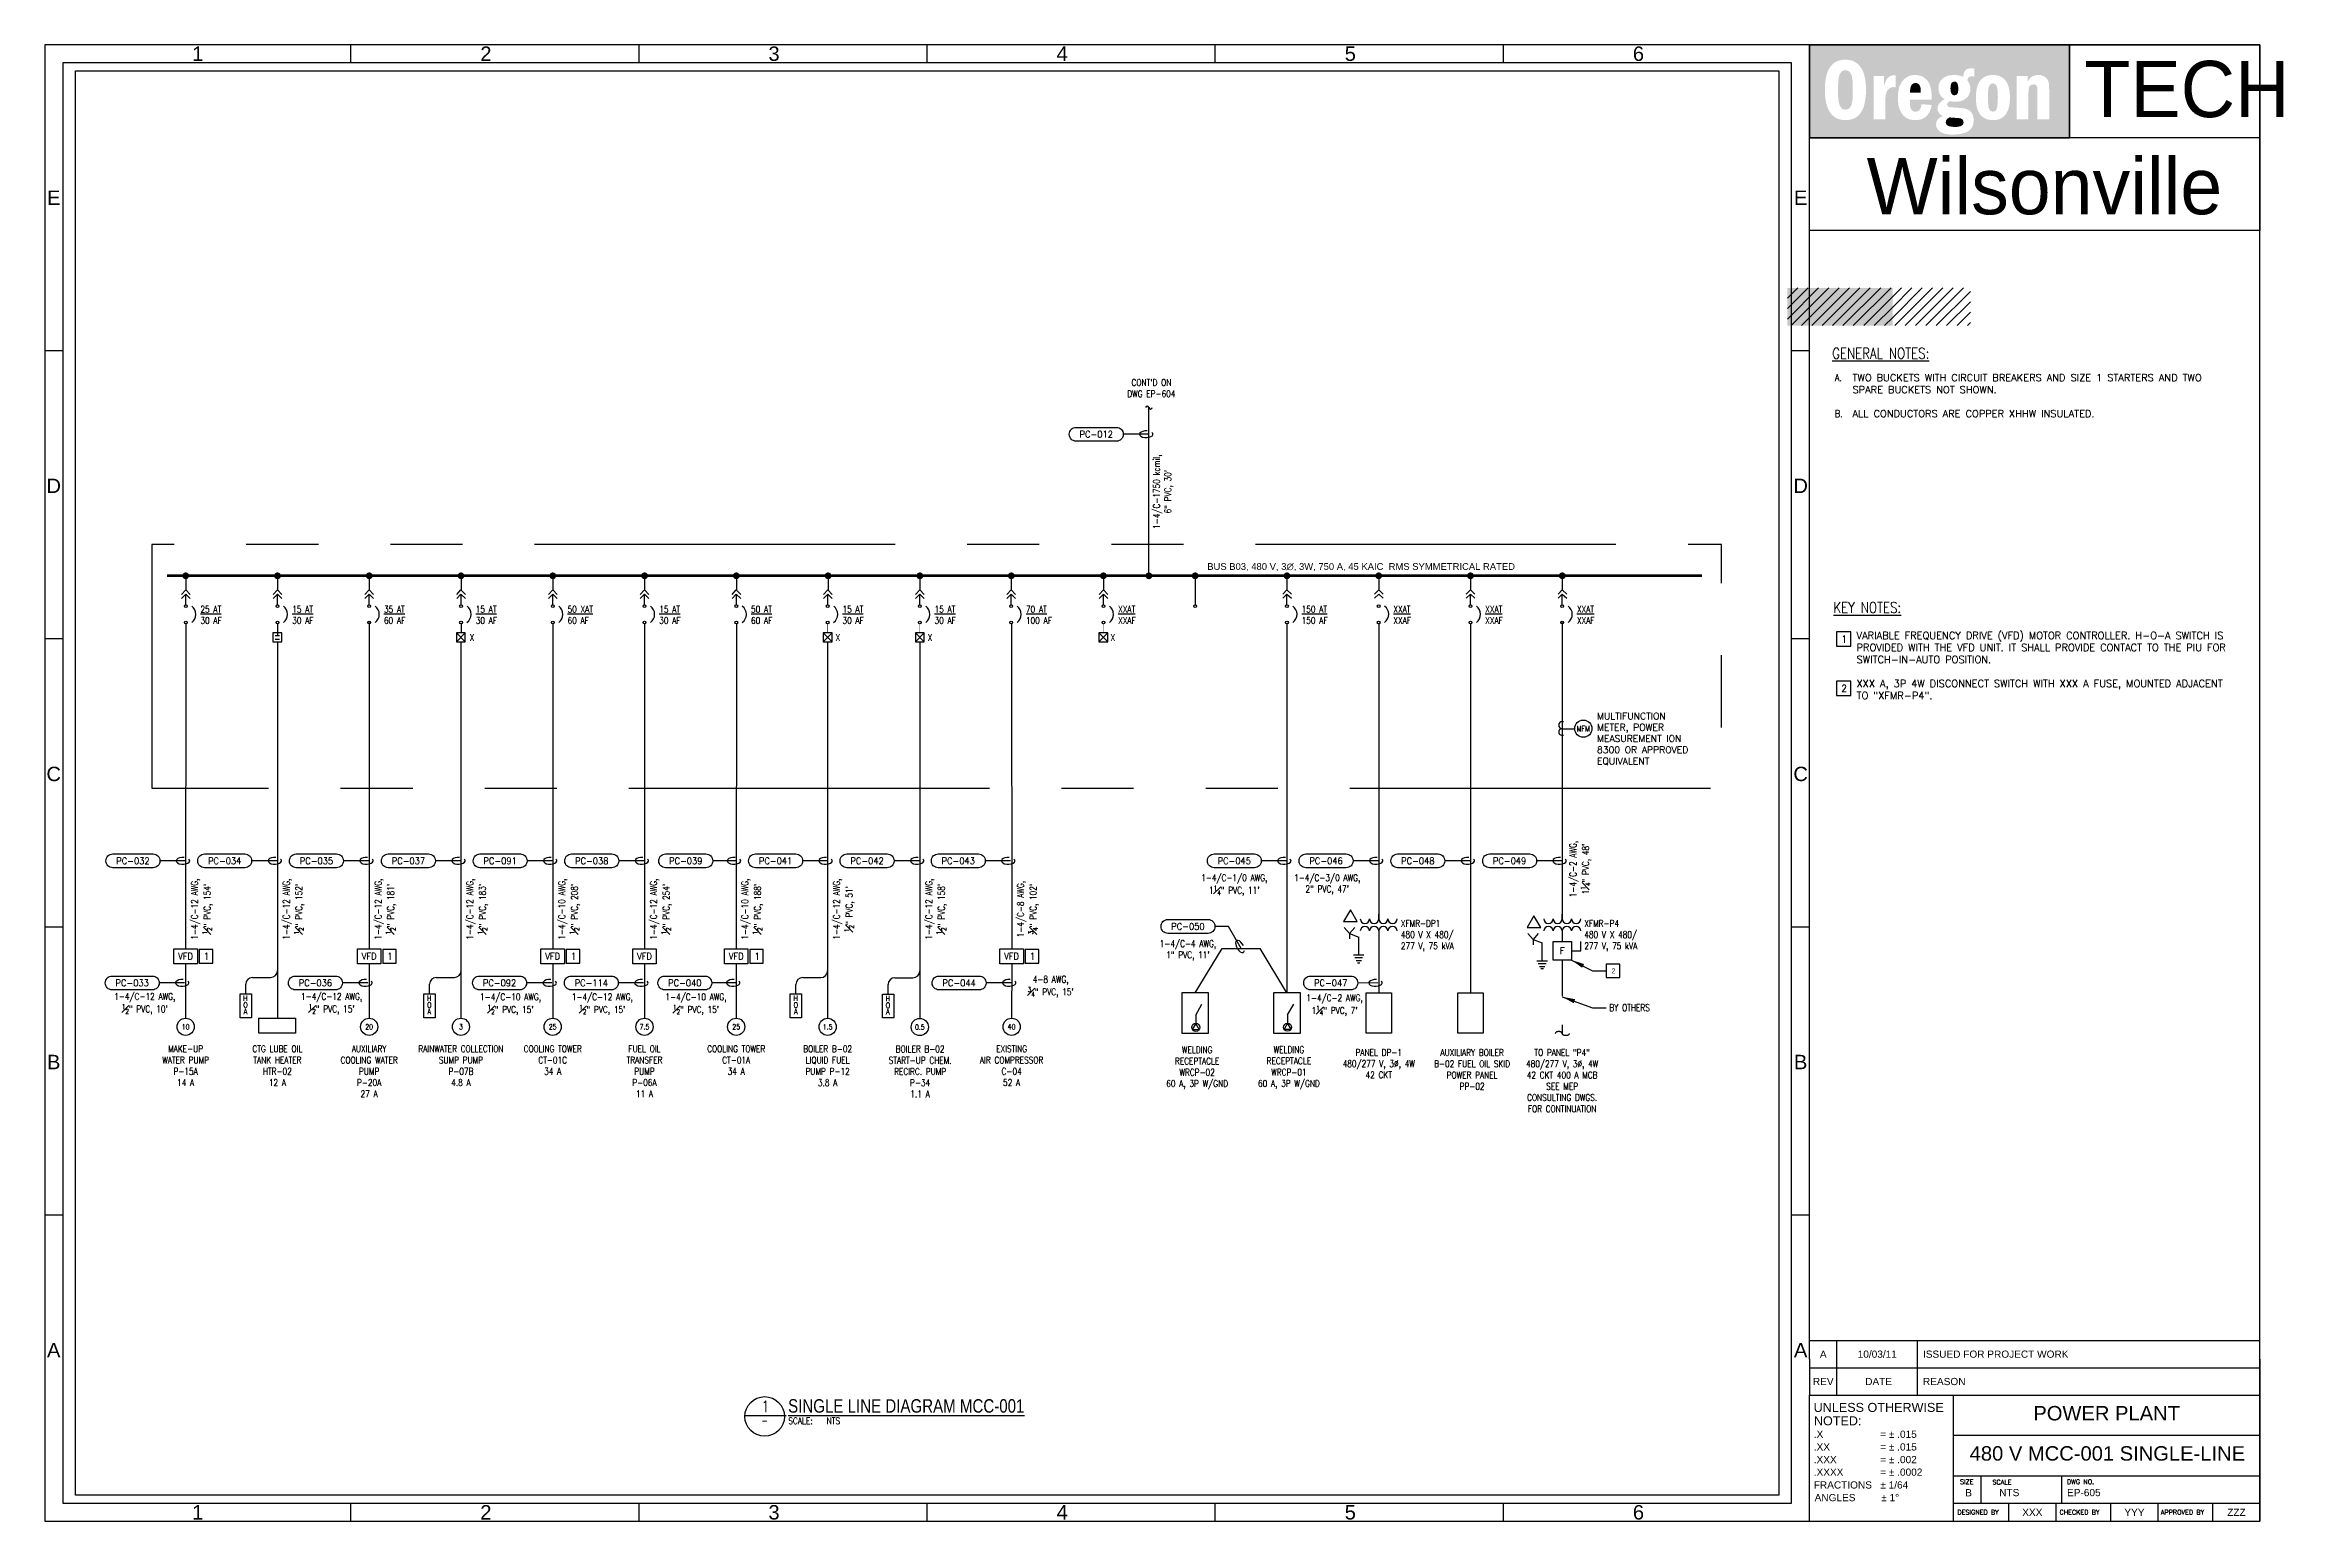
# Paper-space layout 'Layout1' of a CAD drawing. Extents: x 0 to 15.5, y 0 to 10.2.
# The model-space entities are those that its viewports show. They can reach past a viewport. Long polylines and large blocks are cut down to what shows.
import ezdxf
from ezdxf.enums import TextEntityAlignment as Align

# ---------------------------------------------------------------- set-up
doc = ezdxf.new("R2010")
doc.units = 0
doc.header["$MEASUREMENT"] = 0
for name, pattern in [('DASHED', [0.75, 0.5, -0.25]), ('HIDDEN', [0.375, 0.25, -0.125]), ('PHANTOM', [2.5, 1.25, -0.25, 0.25, -0.25, 0.25, -0.25])]:
    doc.linetypes.add(name, pattern=pattern)
doc.layers.get('0').update_dxf_attribs({"linetype": 'CONTINUOUS'})
doc.layers.get('Defpoints').update_dxf_attribs({"linetype": 'CONTINUOUS'})
for name, color, linetype in [('black', 250, 'CONTINUOUS'), ('D-DETL-TITLE', 2, 'CONTINUOUS'), ('E-1L-N2', 4, 'CONTINUOUS'), ('e-busline', 4, 'CONTINUOUS'), ('E-Cable Tag', 2, 'CONTINUOUS'), ('E-Cable Tag Dims', 3, 'CONTINUOUS'), ('e-cond-n', 4, 'CONTINUOUS'), ('E-DETL TITLE', 2, 'CONTINUOUS'), ('e-dims-n', 3, 'CONTINUOUS'), ('e-line-lwt3', 4, 'CONTINUOUS'), ('e-line-lwt3(by others)', 1, 'HIDDEN'), ('E-LINE-LWT4', 4, 'CONTINUOUS'), ('e-line-lwt5', 13, 'CONTINUOUS'), ('e-line-lwt6', 1, 'CONTINUOUS'), ('e-line-text', 2, 'CONTINUOUS'), ('G-ANNO-TTLB', 7, 'CONTINUOUS'), ('G-TEXT-M', 30, 'CONTINUOUS'), ('G-Text-N', 2, 'CONTINUOUS'), ('white', 7, 'CONTINUOUS')]:
    doc.layers.add(name, color=color, linetype=linetype)
doc.styles.add('BOLD', font='helvs1.shx', dxfattribs={"width": 0.8})
doc.styles.add('cb-ps1-8', font='SIMPLEX.shx', dxfattribs={"width": 0.8, "height": 0.125})
doc.styles.add('Roman', font='romans')
doc.styles.add('ROMANS', font='ROMANS.shx')
doc.styles.add('ROMANSCC', font='ROMANS.SHX', dxfattribs={"width": 0.8, "height": 0.125, "bigfont": 'bigfont.shx'})
doc.styles.add('rs', font='romans.shx', dxfattribs={"width": 0.8, "height": 0.1})
doc.styles.add('SIMPLEX', font='simplex.shx')
doc.styles.get("Standard").update_dxf_attribs({"font": 'arial.ttf', "width": 1.001})
doc.styles.add('STD3-32', font='MONOSI.SHX', dxfattribs={"width": 0.85, "height": 0.09375})
doc.dimstyles.new('Copy of CB-LEAD_PS1', dxfattribs={"dimtxt": 0.125, "dimasz": 0.125, "dimexe": 0.0625, "dimexo": 0.125, "dimgap": 0.0625, "dimtad": 1, "dimdec": 0, "dimlfac": 96, "dimzin": 3, "dimdsep": 46, "dimlunit": 4, "dimtxsty": 'SIMPLEX', "dimblk": 'ARCHTICK', "dimcen": 0.0625, "dimclrt": 2, "dimadec": 0, "dimazin": 0, "dimtfac": 1, "dimtdec": 0, "dimtmove": 2, "dimatfit": 3, "dimfxl": 1, "dimfrac": 2, "dimtolj": 1, "dimtzin": 0, "dimarcsym": 0})
doc.dimstyles.new('dim', dxfattribs={"dimtxt": 0.09375, "dimasz": 0.125, "dimexe": 0.125, "dimexo": 0.0625, "dimgap": 0.0625, "dimtad": 1, "dimdec": 5, "dimzin": 3, "dimdsep": 46, "dimlunit": 4, "dimtxsty": 'rs', "dimblk": 'ARCHTICK', "dimcen": -0.09375, "dimdle": 0.125, "dimclrd": 1, "dimclre": 256, "dimclrt": 256, "dimazin": 1, "dimtfac": 1, "dimtdec": 5, "dimtix": 1, "dimtmove": 2, "dimatfit": 3, "dimldrblk": '$loop', "dimfxl": 1, "dimfrac": 1, "dimtolj": 1, "dimtzin": 0, "dimarcsym": 0})
pattern_1 = [(45, (10.456353, 10.16089), (-0.0359829, 0.0359829), [])]

psp = doc.layouts.get("Layout1")

# ---------------------------------------------------------------- texts
at = {"layer": 'G-TEXT-M', "linetype": 'Continuous', "style": 'ROMANS', "width": 0.8}
for s, p in [('%%UGENERAL NOTES:', (12.407, 8.07)), ('%%UKEY NOTES:', (12.415, 6.306))]:
    psp.add_text(s, height=0.075, dxfattribs=at).set_placement(p)
at = {"layer": 'G-Text-N', "style": 'ROMANS', "width": 0.8}
for s, p in [('A.', (12.426, 7.914)), ('B.', (12.426, 7.664))]:
    psp.add_text(s, height=0.05, dxfattribs=at).set_placement(p)
at = {"layer": 'G-Text-N', "char_height": 0.05, "attachment_point": 1, "style": 'ROMANS'}
for s, insert, width in [('TWO BUCKETS WITH CIRCUIT BREAKERS AND SIZE 1 STARTERS AND TWO SPARE BUCKETS NOT SHOWN.\\P\\PALL CONDUCTORS ARE COPPER XHHW INSULATED.', (12.548, 7.964), 2.7938), ('VARIABLE FREQUENCY DRIVE (VFD) MOTOR CONTROLLER. H-O-A SWITCH IS PROVIDED WITH THE VFD UNIT. IT SHALL PROVIDE CONTACT TO THE PIU FOR SWITCH-IN-AUTO POSITION.\\P\\PXXX A, 3P 4W DISCONNECT SWITCH WITH XXX A FUSE, MOUNTED ADJACENT TO "XFMR-P4".', (12.576, 6.174), 2.84082)]:
    psp.add_mtext(s, dxfattribs=dict(at, insert=insert, width=width))

msp = doc.modelspace()

# ---------------------------------------------------------------- texts
at = {"color": 2, "style": 'ROMANS', "width": 0.75}
msp.add_text('MFM', height=0.0797, dxfattribs=at).set_placement((25.222, 11.482), align=Align.MIDDLE)
at = {"layer": 'Defpoints', "insert": (19.997, 13.782), "char_height": 0.09375, "width": 4.54973, "attachment_point": 1}
msp.add_mtext('BUS B03, 480 V, 3∅, 3W, 750 A, 45 KAIC  RMS SYMMETRICAL RATED', dxfattribs=at)
at = {"layer": 'G-Text-N'}
for s, insert, char_height, width, attachment_point, style in [("{\\Fromans|c0;CONT'D ON\\PDWG EP-604}", (19.221, 16.338), 0.09375, 1.19857, 2, 'ROMANSCC'), ('{\\Fromans|c0;\\L25 AT\\P\\l30 AF}', (6.009, 13.188), 0.09375, 1.17188, 1, 'ROMANSCC'), ('{\\Fromans|c0;\\L15 AT\\P\\l30 AF}', (7.284, 13.188), 0.09375, 1.17188, 1, 'ROMANSCC'), ('{\\Fromans|c0;\\L35 AT\\P\\l60 AF}', (8.559, 13.188), 0.09375, 1.17188, 1, 'ROMANSCC'), ('{\\Fromans|c0;\\L15 AT\\P\\l30 AF}', (9.834, 13.188), 0.09375, 1.17188, 1, 'ROMANSCC'), ('{\\Fromans|c0;\\L50 XAT\\P\\l60 AF}', (11.109, 13.188), 0.09375, 1.17188, 1, 'ROMANSCC'), ('{\\Fromans|c0;\\L15 AT\\P\\l30 AF}', (12.384, 13.188), 0.09375, 1.17188, 1, 'ROMANSCC'), ('{\\Fromans|c0;\\L50 AT\\P\\l60 AF}', (13.659, 13.188), 0.09375, 1.17188, 1, 'ROMANSCC'), ('{\\Fromans|c0;\\L15 AT\\P\\l30 AF}', (14.929, 13.188), 0.09375, 1.17188, 1, 'ROMANSCC'), ('{\\Fromans|c0;\\L15 AT\\P\\l30 AF}', (16.209, 13.189), 0.09375, 1.17188, 1, 'ROMANSCC'), ('{\\Fromans|c0;\\L70 AT\\P\\l100 AF}', (17.479, 13.188), 0.09375, 1.17188, 1, 'ROMANSCC'), ('{\\Fromans|c0;\\LXXAT\\P\\lXXAF}', (18.759, 13.188), 0.09375, 1.17188, 1, 'ROMANSCC'), ('{\\Fromans|c0;\\L150 AT\\P\\l150 AF}', (21.309, 13.189), 0.09375, 1.17188, 1, 'ROMANSCC'), ('{\\Fromans|c0;\\LXXAT\\P\\lXXAF}', (22.583, 13.189), 0.09375, 1.17188, 1, 'ROMANSCC'), ('{\\Fromans|c0;\\LXXAT\\P\\lXXAF}', (23.859, 13.189), 0.09375, 1.17188, 1, 'ROMANSCC'), ('{\\Fromans|c0;\\LXXAT\\P\\lXXAF}', (25.134, 13.189), 0.09375, 1.17188, 1, 'ROMANSCC'), ('{\\Fromans|c0;X}', (9.75, 12.797), 0.09375, 1.17188, 1, 'ROMANSCC'), ('{\\Fromans|c0;X}', (14.831, 12.796), 0.09375, 1.17188, 1, 'ROMANSCC'), ('{\\Fromans|c0;X}', (16.113, 12.797), 0.09375, 1.17188, 1, 'ROMANSCC'), ('{\\Fromans|c0;X}', (18.654, 12.797), 0.09375, 1.17188, 1, 'ROMANSCC'), ('MULTIFUNCTION METER, POWER MEASUREMENT ION 8300 OR APPROVED EQUIVALENT', (25.412, 11.704), 0.09375, 1.5738, 1, 'ROMANS'), ('\\A1;{\\Fromans|c0;1-4/C-1/0 AWG,\\P1\\H0.7x;\\S1#4;\\H1.4286x;" PVC, 11\'}', (20.373, 9.457), 0.09375, 1.21849, 2, 'ROMANSCC'), ('\\A1;{\\Fromans|c0;1-4/C-3/0 AWG,\\P2" PVC, 47\'}', (21.664, 9.457), 0.09375, 1.21849, 2, 'ROMANSCC'), ('{\\Fromans|c0;XFMR-DP1\\P480 V X 480/\\P277 V, 75 kVA}', (22.687, 8.823), 0.09375, 1.83383, 1, 'ROMANSCC'), ('{\\Fromans|c0;XFMR-P4\\P480 V X 480/\\P277 V, 75 kVA}', (25.236, 8.823), 0.09375, 1.83383, 1, 'ROMANSCC'), ('\\A1;{\\Fromans|c0;1-4/C-4 AWG,\\P1" PVC, 11\'}', (19.729, 8.541), 0.09375, 1.21849, 2, 'ROMANSCC'), ('F', (24.93, 8.396), 0.0938, 0.25809, 5, 'ROMANS'), ('\\A1;{\\Fromans|c0;1-4/C-12 AWG,\\P\\H0.7x;\\S1#2;\\H1.4286x;" PVC, 10\'}', (5.236, 7.808), 0.09375, 1.21849, 2, 'ROMANSCC'), ('\\A1;{\\Fromans|c0;1-4/C-12 AWG,\\P\\H0.7x;\\S1#2;\\H1.4286x;" PVC, 15\'}', (7.832, 7.808), 0.09375, 1.21849, 2, 'ROMANSCC'), ('\\A1;{\\Fromans|c0;1-4/C-10 AWG,\\P\\H0.7x;\\S1#2;\\H1.4286x;" PVC, 15\'}', (10.318, 7.801), 0.09375, 1.21849, 2, 'ROMANSCC'), ('\\A1;{\\Fromans|c0;1-4/C-12 AWG,\\P\\H0.7x;\\S1#2;\\H1.4286x;" PVC, 15\'}', (11.593, 7.801), 0.09375, 1.21849, 2, 'ROMANSCC'), ('\\A1;{\\Fromans|c0;1-4/C-10 AWG,\\P\\H0.7x;\\S1#2;\\H1.4286x;" PVC, 15\'}', (12.894, 7.801), 0.09375, 1.21849, 2, 'ROMANSCC'), ('\\A1;{\\Fromans|c0;4-8 AWG,\\P\\H0.7x;\\S3#4;\\H1.4286x;" PVC, 15\'}', (17.822, 8.046), 0.09375, 1.21849, 2, 'ROMANSCC'), ('\\A1;{\\Fromans|c0;1-4/C-2 AWG,\\P1\\H0.7x;\\S1#4;\\H1.4286x;" PVC, 7\'}', (21.766, 7.788), 0.09375, 1.21849, 2, 'ROMANSCC'), ('{\\Fromans|c0;BY OTHERS}', (25.584, 7.652), 0.09375, 1.83383, 1, 'ROMANSCC'), ('{\\Fromans|c0;MAKE-UP\\PWATER PUMP\\PP-15A\\P14 A}', (5.803, 7.08), 0.09375, 1.17188, 2, 'ROMANSCC'), ('{\\Fromans|c0;CTG LUBE OIL\\PTANK HEATER\\PHTR-02\\P12 A}', (7.078, 7.08), 0.09375, 1.17188, 2, 'ROMANSCC'), ('{\\Fromans|c0;AUXILIARY\\PCOOLING WATER\\PPUMP\\PP-20A\\P27 A}', (8.353, 7.08), 0.09375, 1.17188, 2, 'ROMANSCC'), ('{\\Fromans|c0;RAINWATER COLLECTION \\PSUMP PUMP \\PP-07B\\P4.8 A}', (9.628, 7.08), 0.09375, 1.17188, 2, 'ROMANSCC'), ('{\\Fromans|c0;COOLING TOWER\\PCT-01C\\P34 A}', (10.903, 7.08), 0.09375, 1.17188, 2, 'ROMANSCC'), ('{\\Fromans|c0;FUEL OIL\\PTRANSFER\\PPUMP\\PP-06A\\P11 A}', (12.178, 7.08), 0.09375, 1.17188, 2, 'ROMANSCC'), ('{\\Fromans|c0;COOLING TOWER\\PCT-01A\\P34 A}', (13.453, 7.08), 0.09375, 1.17188, 2, 'ROMANSCC'), ('{\\Fromans|c0;BOILER B-02\\PLIQUID FUEL\\PPUMP P-12\\P3.8 A}', (14.723, 7.079), 0.09375, 1.17188, 2, 'ROMANSCC'), ('{\\Fromans|c0;BOILER B-02\\PSTART-UP CHEM. RECIRC. PUMP\\PP-34\\P1.1 A}', (16.008, 7.077), 0.09375, 1.18106, 2, 'ROMANSCC'), ('{\\Fromans|c0;EXISTING\\PAIR COMPRESSOR\\PC-04\\P52 A}', (17.279, 7.08), 0.09375, 1.17188, 2, 'ROMANSCC'), ('{\\Fromans|c0;WELDING\\PRECEPTACLE\\PWRCP-02\\P60 A, 3P W/GND}', (19.857, 7.066), 0.09375, 1.23689, 2, 'ROMANSCC'), ('{\\Fromans|c0;WELDING\\PRECEPTACLE\\PWRCP-01\\P60 A, 3P W/GND}', (21.132, 7.068), 0.09375, 1.23689, 2, 'ROMANSCC'), ('{\\Fromans|c0;PANEL DP-1\\P480/277 V, 3%%C, 4W\\P42 CKT}', (22.38, 7.03), 0.09375, 1.17188, 2, 'ROMANSCC'), ('{\\Fromans|c0;AUXILIARY BOILER \\PB-02 FUEL OIL SKID POWER PANEL\\PPP-02}', (23.677, 7.028), 0.09375, 1.48492, 2, 'ROMANSCC'), ('{\\Fromans|c0;TO PANEL "P4"\\P480/277 V, 3%%C, 4W\\P42 CKT 400 A MCB\\PSEE MEP CONSULTING DWGS. FOR CONTINUATION}', (24.928, 7.028), 0.09375, 1.18149, 2, 'ROMANSCC')]:
    msp.add_mtext(s, dxfattribs=dict(at, insert=insert, char_height=char_height, width=width, attachment_point=attachment_point, style=style))
at = {"layer": 'G-Text-N', "char_height": 0.09375, "width": 1.21849, "attachment_point": 2, "rotation": 90, "style": 'ROMANSCC'}
for s, insert in [('\\A1;{\\Fromans|c0;1-4/C-1750 kcmil,\\P6" PVC, 30\'}', (19.246, 14.775)), ('\\A1;{\\Fromans|c0;1-4/C-2 AWG,\\P1\\H0.7x;\\S1#4;\\H1.4286x;" PVC, 48\'}', (25.032, 9.532)), ('\\A1;{\\Fromans|c0;1-4/C-12 AWG,\\P\\H0.7x;\\S1#2;\\H1.4286x;" PVC, 154\'}', (5.88, 8.974)), ('\\A1;{\\Fromans|c0;1-4/C-12 AWG,\\P\\H0.7x;\\S1#2;\\H1.4286x;" PVC, 152\'}', (7.155, 8.974)), ('\\A1;{\\Fromans|c0;1-4/C-12 AWG,\\P\\H0.7x;\\S1#2;\\H1.4286x;" PVC, 181\'}', (8.43, 8.974)), ('\\A1;{\\Fromans|c0;1-4/C-12 AWG,\\P\\H0.7x;\\S1#2;\\H1.4286x;" PVC, 183\'}', (9.705, 8.974)), ('\\A1;{\\Fromans|c0;1-4/C-10 AWG,\\P\\H0.7x;\\S1#2;\\H1.4286x;" PVC, 208\'}', (10.983, 8.974)), ('\\A1;{\\Fromans|c0;1-4/C-12 AWG,\\P\\H0.7x;\\S1#2;\\H1.4286x;" PVC, 254\'}', (12.258, 8.974)), ('\\A1;{\\Fromans|c0;1-4/C-10 AWG,\\P\\H0.7x;\\S1#2;\\H1.4286x;" PVC, 188\'}', (13.527, 8.974)), ('\\A1;{\\Fromans|c0;1-4/C-12 AWG,\\P\\H0.7x;\\S1#2;\\H1.4286x;" PVC, 51\'}', (14.799, 8.974)), ('\\A1;{\\Fromans|c0;1-4/C-12 AWG,\\P\\H0.7x;\\S1#2;\\H1.4286x;" PVC, 158\'}', (16.081, 8.974)), ('\\A1;{\\Fromans|c0;1-4/C-8 AWG,\\P\\H0.7x;\\S3#4;\\H1.4286x;" PVC, 102\'}', (17.356, 8.974))]:
    msp.add_mtext(s, dxfattribs=dict(at, insert=insert))
at = {"layer": 'G-Text-N', "style": 'ROMANS', "width": 0.9}
msp.add_attdef('VFD', text='', height=0.0938, dxfattribs=at).set_placement((17.279, 8.32), align=Align.MIDDLE_CENTER)

# ---------------------------------------------------------------- blocks, each defined once
blk = doc.blocks.new('REV_BLK_B')
for p, q in [((0, 0.19), (3.125, 0.19)), ((0.19, 0), (0.19, 0.19)), ((0.75, 0), (0.75, 0.19))]:
    blk.add_line(p, q)
at = {"width": 1.001}
for tag, p in [('REV', (0.095, 0.095)), ('DATE', (0.47, 0.095))]:
    blk.add_attdef(tag, text='', height=0.05, dxfattribs=at).set_placement(p, align=Align.MIDDLE_CENTER)
blk.add_attdef('REASON', text='', height=0.05, dxfattribs=at).set_placement((0.787, 0.095), align=Align.MIDDLE_LEFT)
blk = doc.blocks.new('G-KEYN-0003')
blk.add_lwpolyline([(-0.135, 0.125), (-0.135, -0.125), (0.115, -0.125), (0.115, 0.125)], close=True)
at = {"style": 'STD3-32', "width": 0.85}
blk.add_attdef('NO', text='', height=0.0938, dxfattribs=at).set_placement((0, 0), align=Align.MIDDLE)
blk = doc.blocks.new('OIT_ANSI_B_TTLBLK_R2')
h = blk.add_hatch(color=256)
h.dxf.hatch_style = 1
h.paths.add_polyline_path([(14.054, 10.25), (12.25, 10.25), (12.25, 9.605), (14.054, 9.605)])
h.paths.add_polyline_path([(13.393, 10.084), (13.393, 10.029), (13.376, 10.031), (13.375, 10.031), (13.36, 10.028), (13.349, 10.017), (13.345, 10.004), (13.354, 9.991), (13.361, 9.975), (13.365, 9.958), (13.366, 9.944), (13.365, 9.926), (13.36, 9.91), (13.352, 9.895), (13.341, 9.882), (13.337, 9.879), (13.324, 9.869), (13.309, 9.862), (13.293, 9.857), (13.276, 9.854), (13.261, 9.854), (13.244, 9.855), (13.227, 9.858), (13.223, 9.859), (13.209, 9.847), (13.204, 9.834), (13.212, 9.821), (13.215, 9.819), (13.224, 9.817), (13.24, 9.815), (13.263, 9.814), (13.273, 9.813), (13.294, 9.811), (13.313, 9.809), (13.328, 9.807), (13.338, 9.804), (13.354, 9.797), (13.367, 9.787), (13.375, 9.778), (13.383, 9.764), (13.387, 9.748), (13.389, 9.728), (13.388, 9.712), (13.386, 9.698), (13.381, 9.685), (13.375, 9.673), (13.367, 9.663), (13.357, 9.654), (13.345, 9.646), (13.331, 9.64), (13.316, 9.635), (13.299, 9.631), (13.28, 9.628), (13.259, 9.627), (13.247, 9.627), (13.225, 9.627), (13.204, 9.63), (13.186, 9.633), (13.171, 9.638), (13.158, 9.645), (13.147, 9.653), (13.139, 9.662), (13.133, 9.673), (13.129, 9.686), (13.128, 9.698), (13.13, 9.714), (13.137, 9.728), (13.147, 9.739), (13.161, 9.749), (13.176, 9.754), (13.159, 9.765), (13.148, 9.776), (13.14, 9.79), (13.138, 9.806), (13.14, 9.821), (13.145, 9.835), (13.155, 9.848), (13.168, 9.86), (13.184, 9.871), (13.188, 9.873), (13.173, 9.882), (13.162, 9.893), (13.153, 9.907), (13.148, 9.922), (13.145, 9.939), (13.145, 9.948), (13.146, 9.967), (13.15, 9.984), (13.158, 9.998), (13.168, 10.011), (13.175, 10.017), (13.187, 10.025), (13.202, 10.032), (13.218, 10.037), (13.236, 10.039), (13.254, 10.04), (13.272, 10.039), (13.288, 10.036), (13.305, 10.032), (13.316, 10.027), (13.319, 10.048), (13.325, 10.064), (13.332, 10.073), (13.344, 10.082), (13.36, 10.086), (13.37, 10.087), (13.388, 10.085)], flags=16)
h.paths.add_polyline_path([(13.477, 10.033), (13.49, 10.037), (13.505, 10.039), (13.522, 10.04), (13.539, 10.039), (13.554, 10.037), (13.568, 10.033), (13.58, 10.027), (13.591, 10.02), (13.602, 10.012), (13.611, 10.001), (13.619, 9.989), (13.625, 9.976), (13.631, 9.961), (13.635, 9.944), (13.638, 9.926), (13.64, 9.906), (13.64, 9.884), (13.64, 9.862), (13.638, 9.842), (13.635, 9.824), (13.631, 9.807), (13.625, 9.792), (13.619, 9.778), (13.611, 9.766), (13.602, 9.756), (13.592, 9.747), (13.581, 9.74), (13.568, 9.734), (13.554, 9.73), (13.54, 9.728), (13.523, 9.727), (13.506, 9.728), (13.491, 9.73), (13.478, 9.734), (13.465, 9.74), (13.454, 9.747), (13.443, 9.755), (13.434, 9.766), (13.427, 9.777), (13.42, 9.791), (13.414, 9.806), (13.41, 9.822), (13.407, 9.841), (13.405, 9.861), (13.404, 9.883), (13.405, 9.905), (13.407, 9.925), (13.41, 9.943), (13.414, 9.96), (13.419, 9.975), (13.426, 9.989), (13.434, 10.001), (13.443, 10.011), (13.453, 10.02), (13.464, 10.027)], flags=16)
h.paths.add_polyline_path([(13.688, 10.034), (13.764, 10.034), (13.764, 9.993), (13.773, 10.008), (13.783, 10.021), (13.795, 10.03), (13.81, 10.036), (13.826, 10.04), (13.837, 10.04), (13.856, 10.039), (13.872, 10.034), (13.884, 10.027), (13.897, 10.015), (13.906, 10), (13.908, 9.993), (13.911, 9.98), (13.912, 9.963), (13.913, 9.942), (13.913, 9.931), (13.913, 9.733), (13.832, 9.733), (13.832, 9.931), (13.831, 9.953), (13.826, 9.966), (13.825, 9.968), (13.81, 9.975), (13.805, 9.975), (13.787, 9.972), (13.776, 9.962), (13.776, 9.962), (13.772, 9.949), (13.77, 9.932), (13.769, 9.91), (13.769, 9.733), (13.688, 9.733)], flags=16)
h.paths.add_polyline_path([(13.08, 9.982), (13.085, 9.968), (13.09, 9.952), (13.094, 9.935), (13.096, 9.916), (13.098, 9.894), (13.098, 9.87), (12.946, 9.87), (12.946, 9.853), (12.947, 9.83), (12.95, 9.813), (12.956, 9.801), (12.957, 9.799), (12.97, 9.788), (12.985, 9.785), (12.999, 9.788), (13.011, 9.795), (13.019, 9.807), (13.025, 9.825), (13.026, 9.837), (13.098, 9.832), (13.094, 9.813), (13.088, 9.796), (13.081, 9.781), (13.073, 9.768), (13.063, 9.756), (13.052, 9.747), (13.04, 9.739), (13.026, 9.733), (13.011, 9.729), (12.994, 9.727), (12.983, 9.727), (12.965, 9.728), (12.948, 9.731), (12.932, 9.737), (12.918, 9.745), (12.905, 9.755), (12.894, 9.767), (12.885, 9.781), (12.878, 9.796), (12.872, 9.811), (12.867, 9.828), (12.865, 9.846), (12.863, 9.866), (12.863, 9.879), (12.863, 9.9), (12.865, 9.92), (12.868, 9.938), (12.872, 9.955), (12.878, 9.97), (12.885, 9.984), (12.894, 9.998), (12.907, 10.012), (12.92, 10.022), (12.934, 10.03), (12.949, 10.036), (12.966, 10.039), (12.983, 10.04), (13, 10.039), (13.016, 10.035), (13.032, 10.03), (13.046, 10.021), (13.059, 10.01), (13.065, 10.004), (13.073, 9.994)], flags=16)
h.paths.add_polyline_path([(12.848, 10.037), (12.848, 9.955), (12.835, 9.956), (12.82, 9.954), (12.808, 9.95), (12.798, 9.942), (12.789, 9.931), (12.783, 9.918), (12.779, 9.901), (12.776, 9.881), (12.775, 9.863), (12.775, 9.733), (12.694, 9.733), (12.694, 10.034), (12.766, 10.034), (12.766, 9.962), (12.772, 9.982), (12.78, 10), (12.788, 10.014), (12.799, 10.025), (12.81, 10.033), (12.823, 10.037), (12.834, 10.038)], flags=16)
h.paths.add_polyline_path([(12.634, 10.022), (12.637, 10.004), (12.639, 9.985), (12.641, 9.965), (12.641, 9.943), (12.641, 9.937), (12.641, 9.914), (12.64, 9.893), (12.637, 9.873), (12.634, 9.854), (12.63, 9.837), (12.626, 9.82), (12.62, 9.805), (12.613, 9.792), (12.606, 9.78), (12.598, 9.769), (12.589, 9.759), (12.578, 9.75), (12.567, 9.743), (12.556, 9.737), (12.543, 9.733), (12.53, 9.73), (12.515, 9.728), (12.499, 9.727), (12.481, 9.728), (12.463, 9.731), (12.448, 9.735), (12.433, 9.742), (12.42, 9.751), (12.407, 9.762), (12.397, 9.774), (12.392, 9.78), (12.385, 9.793), (12.378, 9.806), (12.373, 9.82), (12.368, 9.836), (12.364, 9.853), (12.361, 9.871), (12.358, 9.89), (12.357, 9.91), (12.356, 9.932), (12.356, 9.937), (12.357, 9.959), (12.358, 9.981), (12.36, 10.001), (12.363, 10.019), (12.367, 10.037), (12.372, 10.053), (12.378, 10.068), (12.384, 10.082), (12.392, 10.094), (12.4, 10.105), (12.409, 10.115), (12.419, 10.123), (12.43, 10.13), (12.442, 10.136), (12.455, 10.14), (12.468, 10.144), (12.483, 10.146), (12.498, 10.147), (12.517, 10.145), (12.534, 10.142), (12.55, 10.138), (12.565, 10.131), (12.578, 10.122), (12.59, 10.111), (12.601, 10.099), (12.605, 10.094), (12.612, 10.082), (12.619, 10.069), (12.625, 10.055), (12.629, 10.039)], flags=16)
h = blk.add_hatch(color=256)
h.dxf.hatch_style = 1
h.paths.add_polyline_path([(12.55, 9.93), (12.55, 9.937), (12.55, 9.962), (12.549, 9.984), (12.548, 10.003), (12.545, 10.02), (12.543, 10.034), (12.539, 10.044), (12.538, 10.047), (12.528, 10.061), (12.516, 10.07), (12.5, 10.073), (12.499, 10.074), (12.483, 10.071), (12.47, 10.062), (12.46, 10.047), (12.46, 10.046), (12.456, 10.036), (12.453, 10.023), (12.45, 10.007), (12.449, 9.988), (12.448, 9.967), (12.447, 9.942), (12.447, 9.937), (12.447, 9.912), (12.448, 9.89), (12.45, 9.871), (12.452, 9.854), (12.455, 9.841), (12.459, 9.83), (12.46, 9.828), (12.469, 9.813), (12.481, 9.803), (12.497, 9.8), (12.499, 9.8), (12.515, 9.802), (12.528, 9.811), (12.538, 9.826), (12.538, 9.827), (12.542, 9.837), (12.545, 9.85), (12.547, 9.866), (12.549, 9.884), (12.55, 9.906)])
h = blk.add_hatch(color=256)
h.dxf.hatch_style = 1
h.paths.add_polyline_path([(13.021, 9.948), (13.016, 9.964), (13.008, 9.976), (12.997, 9.983), (12.985, 9.985), (12.972, 9.982), (12.962, 9.975), (12.954, 9.964), (12.949, 9.948), (12.947, 9.927), (12.947, 9.918), (13.022, 9.918), (13.022, 9.927)])
h = blk.add_hatch(color=256)
h.dxf.hatch_style = 1
h.paths.add_polyline_path([(13.282, 9.947), (13.281, 9.969), (13.275, 9.984), (13.267, 9.993), (13.257, 9.995), (13.241, 9.99), (13.235, 9.984), (13.23, 9.97), (13.228, 9.951), (13.228, 9.945), (13.23, 9.923), (13.236, 9.909), (13.246, 9.901), (13.256, 9.899), (13.272, 9.904), (13.276, 9.91), (13.281, 9.923), (13.282, 9.943)])
h = blk.add_hatch(color=256)
h.dxf.hatch_style = 1
h.paths.add_polyline_path([(13.556, 9.875), (13.557, 9.884), (13.556, 9.908), (13.555, 9.928), (13.553, 9.945), (13.55, 9.957), (13.549, 9.962), (13.54, 9.976), (13.525, 9.982), (13.523, 9.982), (13.507, 9.978), (13.497, 9.965), (13.496, 9.962), (13.493, 9.952), (13.49, 9.937), (13.489, 9.918), (13.488, 9.896), (13.488, 9.884), (13.488, 9.86), (13.49, 9.84), (13.491, 9.823), (13.494, 9.81), (13.495, 9.807), (13.504, 9.792), (13.517, 9.786), (13.523, 9.785), (13.538, 9.79), (13.548, 9.802), (13.549, 9.807), (13.552, 9.818), (13.554, 9.834), (13.556, 9.852)])
h = blk.add_hatch(color=256)
h.dxf.hatch_style = 1
h.paths.add_polyline_path([(13.315, 9.728), (13.313, 9.73), (13.299, 9.739), (13.297, 9.739), (13.285, 9.741), (13.265, 9.742), (13.257, 9.743), (13.239, 9.744), (13.222, 9.746), (13.221, 9.746), (13.206, 9.736), (13.197, 9.723), (13.195, 9.71), (13.198, 9.699), (13.205, 9.691), (13.218, 9.685), (13.236, 9.681), (13.259, 9.679), (13.262, 9.679), (13.284, 9.681), (13.3, 9.685), (13.312, 9.693), (13.318, 9.703), (13.319, 9.711)])
at = {"linetype": 'Continuous'}
h = blk.add_hatch(color=250, dxfattribs=at)
h.dxf.hatch_style = 1
h.paths.add_polyline_path([(12.827, 8.562), (12.096, 8.562), (12.096, 8.3), (12.827, 8.3)], flags=16)
h.paths.add_polyline_path([(12.091, 8.271), (12.837, 8.271), (12.837, 8.63), (12.091, 8.63)], flags=9)
h = blk.add_hatch(dxfattribs=at)
h.set_pattern_fill('ANSI31', color=250, scale=0.4071)
h.set_pattern_definition(pattern_1)
h.paths.add_polyline_path([(12.827, 8.562), (12.096, 8.562), (12.096, 8.3), (12.827, 8.3)], flags=16)
h.paths.add_polyline_path([(12.091, 8.253), (12.837, 8.253), (12.837, 8.611), (12.091, 8.611)], flags=9)
h = blk.add_hatch(color=250, dxfattribs=at)
h.dxf.hatch_style = 1
h.paths.add_polyline_path([(12.096, 8.562), (12.096, 8.3), (12.827, 8.3), (12.827, 8.562)], flags=16)
h.paths.add_polyline_path([(12.091, 8.253), (12.837, 8.253), (12.837, 8.611), (12.091, 8.611)], flags=9)
h = blk.add_hatch(color=250, dxfattribs=at)
h.dxf.hatch_style = 1
h.paths.add_polyline_path([(12.096, 8.562), (12.096, 8.3), (12.827, 8.3), (12.827, 8.562)], flags=16)
h.paths.add_polyline_path([(12.091, 8.253), (12.837, 8.253), (12.837, 8.611), (12.091, 8.611)], flags=9)
h = blk.add_hatch(dxfattribs=at)
h.set_pattern_fill('ANSI31', scale=0.4071)
h.set_pattern_definition(pattern_1)
h.paths.add_polyline_path([(13.366, 8.562), (12.827, 8.562), (12.827, 8.3), (13.366, 8.3)], flags=16)
h.paths.add_polyline_path([(12.807, 8.251), (13.379, 8.251), (13.379, 8.61), (12.807, 8.61)], flags=9)
for p, q in [((15.375, 10.25), (0, 10.25)), ((0, 10.25), (0, 0)), ((12.125, 10.125), (0.125, 10.125)), ((0.125, 10.125), (0.125, 0.125)), ((2.125, 10.125), (2.125, 10.25)), ((4.125, 10.125), (4.125, 10.25)), ((6.125, 10.125), (6.125, 10.25)), ((8.125, 10.125), (8.125, 10.25)), ((10.125, 10.125), (10.125, 10.25)), ((12.125, 0.125), (12.125, 10.125)), ((12.25, 1.125), (12.25, 10.25)), ((15.375, 0), (15.375, 10.25)), ((15.375, 9.605), (15.375, 8.96)), ((15.375, 8.96), (12.25, 8.96)), ((0.125, 8.125), (0, 8.125)), ((12.25, 8.125), (12.125, 8.125)), ((0.125, 6.125), (0, 6.125)), ((12.25, 6.125), (12.125, 6.125)), ((0.125, 4.125), (0, 4.125)), ((12.25, 4.125), (12.125, 4.125)), ((0.125, 2.125), (0, 2.125)), ((12.25, 2.125), (12.125, 2.125)), ((12.25, 1.125), (12.25, 0.875)), ((15.375, 1.125), (15.375, 0)), ((12.25, 1.065), (15.375, 1.065)), ((12.44, 0.875), (12.44, 1.065)), ((13, 0.875), (13, 1.065)), ((12.25, 0.875), (15.375, 0.875)), ((12.25, 0), (12.25, 0.875)), ((13.25, 0), (13.25, 0.875)), ((15.375, 0.595), (13.25, 0.595)), ((13.25, 0.315), (15.375, 0.315)), ((13.44, 0.125), (13.44, 0.315)), ((14, 0.125), (14, 0.315)), ((0, 0), (15.375, 0)), ((0.125, 0.125), (12.125, 0.125)), ((2.125, 0), (2.125, 0.125)), ((4.125, 0), (4.125, 0.125)), ((6.125, 0), (6.125, 0.125)), ((8.125, 0), (8.125, 0.125)), ((10.125, 0), (10.125, 0.125)), ((12.25, 0), (15.375, 0)), ((13.25, 0.125), (15.375, 0.125)), ((13.632, 0), (13.632, 0.125)), ((13.959, 0.125), (13.959, 0)), ((14.341, 0), (14.341, 0.125)), ((14.668, 0.125), (14.668, 0)), ((15.05, 0), (15.05, 0.125))]:
    blk.add_line(p, q)
blk.add_lwpolyline([(12.25, 10.25), (14.054, 10.25), (14.054, 9.605), (12.25, 9.605)], close=True)
at = {"layer": 'black', "linetype": 'Continuous'}
blk.add_lwpolyline([(12.25, 9.605), (14.054, 9.605), (14.054, 10.25), (12.25, 10.25)], close=True, dxfattribs=at)
at = {"layer": 'white', "linetype": 'Continuous'}
blk.add_lwpolyline([(14.054, 10.25), (15.375, 10.25), (15.375, 9.605), (14.054, 9.605)], close=True, dxfattribs=at)
at = {"width": 1.001}
for s, height, p in [('1', 0.1, (1.062, 10.188)), ('2', 0.1, (3.062, 10.188)), ('3', 0.1, (5.062, 10.188)), ('4', 0.1, (7.062, 10.188)), ('5', 0.1, (9.062, 10.188)), ('6', 0.1, (11.062, 10.188)), ('E', 0.1, (0.062, 9.188)), ('E', 0.1, (12.188, 9.188)), ('D', 0.1, (0.062, 7.188)), ('D', 0.1, (12.188, 7.188)), ('C', 0.1, (0.062, 5.188)), ('C', 0.1, (12.188, 5.188)), ('B', 0.1, (0.062, 3.188)), ('B', 0.1, (12.188, 3.188)), ('A', 0.1, (0.062, 1.188)), ('A', 0.1, (12.188, 1.188)), ('REV', 0.05, (12.345, 0.97)), ('1', 0.1, (1.062, 0.062)), ('2', 0.1, (3.062, 0.062)), ('3', 0.1, (5.062, 0.062)), ('4', 0.1, (7.062, 0.062)), ('5', 0.1, (9.062, 0.062)), ('6', 0.1, (11.062, 0.062))]:
    blk.add_text(s, height=height, dxfattribs=at).set_placement(p, align=Align.MIDDLE_CENTER)
for s, height, p in [('DATE', 0.05, (12.636, 0.945)), ('REASON', 0.05, (13.037, 0.945)), ('UNLESS OTHERWISE ', 0.0625, (12.278, 0.759)), ('.X', 0.05, (12.279, 0.579)), ('NOTED:', 0.0625, (12.28, 0.666)), ('= ± .015', 0.05, (12.74, 0.579)), ('.XX', 0.05, (12.279, 0.491)), ('= ± .015', 0.05, (12.74, 0.491)), ('.XXX', 0.05, (12.279, 0.403)), ('.XXXX', 0.05, (12.279, 0.316)), ('= ± .002', 0.05, (12.74, 0.403)), ('= ± .0002', 0.05, (12.74, 0.316)), ('FRACTIONS', 0.05, (12.279, 0.227)), ('ANGLES', 0.05, (12.285, 0.139)), ('± 1/64', 0.05, (12.741, 0.227)), ('± 1°', 0.05, (12.747, 0.139))]:
    blk.add_text(s, height=height, dxfattribs=at).set_placement(p)
at = {"style": 'Roman'}
for s, p in [('SIZE', (13.294, 0.258)), ('SCALE', (13.519, 0.255)), ('DWG NO.', (14.036, 0.258)), ('DESIGNED BY', (13.276, 0.046)), ('CHECKED BY', (13.985, 0.046)), ('APPROVED BY', (14.688, 0.046))]:
    blk.add_text(s, height=0.0325, dxfattribs=at).set_placement(p)
at = {"linetype": 'Continuous', "char_height": 0.39082, "attachment_point": 4}
for s, width, insert in [('{\\fFranklin Gothic Demi Cond|b0|i0|c0|p34;\\C7;TECH}', 3.00829, (14.158, 9.94)), ('{\\fFranklin Gothic Demi Cond|b0|i0|c0|p34;\\C7;Wilsonville}', 2.87763, (12.646, 9.266))]:
    blk.add_mtext_dynamic_manual_height_columns(s, width=width, gutter_width=1, heights=[0.662], dxfattribs=dict(at, insert=insert))
at = {"insert": (13.33, 0.223), "char_height": 0.05, "width": 0.14685, "attachment_point": 1}
blk.add_mtext('B', dxfattribs=at)
at = {"width": 1.001}
for tag, height, p in [('PROJECTNAME', 0.1, (14.312, 0.75)), ('DWGNAME', 0.1, (14.317, 0.471)), ('DESIGN', 0.05, (13.796, 0.062)), ('CHECK', 0.05, (14.505, 0.062)), ('APPROVE', 0.05, (15.213, 0.062))]:
    blk.add_attdef(tag, text='', height=height, dxfattribs=at).set_placement(p, align=Align.MIDDLE_CENTER)
blk.add_attdef('SCALE', text='', height=0.05, dxfattribs=at).set_placement((13.636, 0.159), align=Align.BOTTOM_CENTER)
blk.add_attdef('DWNNO', text='', height=0.05, dxfattribs=at).set_placement((14.037, 0.159), align=Align.BOTTOM_LEFT)
blk = doc.blocks.new('SLD-MTR')
at = {"layer": 'E-1L-N2'}
blk.add_circle((0, -0.159), 0.159, dxfattribs=at)
at = {"layer": 'e-line-text', "style": 'ROMANS', "width": 0.9, "flags": 4}
blk.add_attdef('MOTORRATING', text='', height=0.0937, dxfattribs=at).set_placement((0, -0.16), align=Align.MIDDLE_CENTER)
blk = doc.blocks.new('PNL')
for p, q in [((-0.234, 0), (0.234, 0)), ((-0.234, -0.75), (-0.234, 0)), ((0.234, 0), (0.234, -0.75)), ((0.234, -0.75), (-0.234, -0.75))]:
    blk.add_line(p, q)
blk = doc.blocks.new('transformer')
for p, q in [((0.459, 0.359), (0.459, 0.457)), ((0.459, 0.097), (0.459, 0))]:
    blk.add_line(p, q)
for centre, start, end in [((0.162, 0.359), 180, 0), ((0.162, 0.097), 360, 180), ((0.36, 0.359), 180, 360), ((0.36, 0.097), 0, 180), ((0.558, 0.359), 180, 0), ((0.558, 0.097), 360, 180), ((0.757, 0.359), 180, 360), ((0.757, 0.097), 0, 180)]:
    blk.add_arc(centre, 0.099, start, end)
blk = doc.blocks.new('CB BOLT ON')
at = {"layer": 'E-LINE-LWT4', "linetype": 'Continuous'}
for centre in [(4.385, 22.683), (4.385, 22.38)]:
    blk.add_circle(centre, 0.0256, dxfattribs=at)
blk.add_arc((4.381, 22.532), 0.19, 306.8129, 52.8429, dxfattribs=at)
blk = doc.blocks.new('E-LINE-0036')
for centre, start, end in [((0.006, -0.032), 100.1124, 259.8876), ((-0.006, 0.032), 280.1124, 79.8876)]:
    blk.add_arc(centre, 0.0321, start, end)
blk = doc.blocks.new('CONTACTO')
for p, q in [((0, 0.041), (0, -0.041)), ((0.066, 0.041), (0.066, -0.041))]:
    blk.add_line(p, q)
blk = doc.blocks.new('E11')
at = {"linetype": 'Continuous'}
for p, q in [((-0.066, -0.066), (0, 0.001)), ((0, 0.001), (0.068, -0.066)), ((-0.066, -0.128), (0, -0.062)), ((0, -0.062), (0.068, -0.128))]:
    blk.add_line(p, q, dxfattribs=at)
blk = doc.blocks.new('G-SYMB-0001')
at = {"layer": 'D-DETL-TITLE'}
blk.add_line((-0.73, 0), (0.031, 0), dxfattribs=at)
at = {"layer": 'D-DETL-TITLE', "color": 4}
blk.add_circle((-0.365, -0.019), 0.366, dxfattribs=at)
at = {"layer": 'D-DETL-TITLE', "color": 3, "style": 'cb-ps1-8', "width": 0.8}
blk.add_text('SCALE:', height=0.125, dxfattribs=at).set_placement((0.073, -0.164))
at = {"layer": 'D-DETL-TITLE', "style": 'BOLD', "width": 0.8}
for tag, p in [('UPPER_TITLE', (0.069, 0.425)), ('LOWER_TITLE', (0.069, 0.05))]:
    blk.add_attdef(tag, p, '', height=0.25, dxfattribs=at)
at = {"layer": 'D-DETL-TITLE', "style": 'cb-ps1-8', "width": 0.8}
blk.add_attdef('DETAIL_TAG', text='', height=0.211, dxfattribs=at).set_placement((-0.353, 0.059), align=Align.CENTER)
at = {"layer": 'D-DETL-TITLE', "color": 3, "style": 'cb-ps1-8', "width": 0.8}
blk.add_attdef('DETAIL_SHEET', text='', height=0.125, dxfattribs=at).set_placement((-0.365, -0.164), align=Align.CENTER)
blk.add_attdef('SCALE', (0.784, -0.164), '', height=0.125, dxfattribs=at)
blk = doc.blocks.new('HOA')
at = {"layer": 'G-Text-N'}
blk.add_lwpolyline([(-0.105, -0.443), (-0.105, 0), (0.105, 0), (0.105, -0.443)], close=True, dxfattribs=at)
at = {"layer": 'G-Text-N', "style": 'ROMANS', "width": 0.75}
for s, p in [('H', (-0.047, -0.132)), ('O', (-0.044, -0.258)), ('A', (-0.037, -0.377))]:
    blk.add_text(s, height=0.1, dxfattribs=at).set_placement(p)
blk = doc.blocks.new('$loop')
blk.add_ellipse((-0.25, 0), major_axis=(0.75, 0), ratio=0.5, start_param=1.415416, end_param=6.849418)
blk = doc.blocks.new('_ArchTick')
at = {"color": 0, "linetype": 'ByBlock', "const_width": 0.15}
blk.add_lwpolyline([(-0.5, -0.5), (0.5, 0.5)], dxfattribs=at)
blk = doc.blocks.new('E-Disconnect Switch')
at = {"layer": 'e-line-lwt3'}
blk.add_lwpolyline([(-0.172, 0), (0.172, 0), (0.172, -0.344), (-0.172, -0.344)], close=True, dxfattribs=at)
blk.add_lwpolyline([(0.172, -0.172), (0.341, -0.172), (0.341, 0.002)], dxfattribs=at)
blk = doc.blocks.new('E-Cable Tag')
at = {"layer": 'E-Cable Tag'}
blk.add_lwpolyline([(-0.374, 0.128), (0.374, 0.128, -0.414214), (0.499, 0.003), (0.499, -0.003, -0.414214), (0.374, -0.128), (-0.374, -0.128, -0.414214), (-0.499, -0.003), (-0.499, 0.003, -0.414214)], format="xyb", close=True, dxfattribs=at)
at = {"layer": 'E-Cable Tag', "style": 'ROMANS', "width": 0.9}
blk.add_attdef('CELEMFR5-R1(1)', text='', height=0.125, dxfattribs=at).set_placement((0, 0), align=Align.MIDDLE_CENTER)
blk = doc.blocks.new('VFD')
at = {"layer": 'G-Text-N'}
blk.add_lwpolyline([(-0.218, 0), (0.218, 0), (0.218, -0.277), (-0.218, -0.277)], close=True, dxfattribs=at)
at = {"layer": 'G-Text-N', "style": 'ROMANS', "width": 0.9}
blk.add_attdef('VFD', text='', height=0.125, dxfattribs=at).set_placement((0, -0.139), align=Align.MIDDLE_CENTER)
blk = doc.blocks.new('E-LINE-0001')
for p, q in [((0, 0), (-0.128, 0)), ((0.003, -0.083), (0.003, 0.087)), ((0.045, -0.062), (0.045, 0.066)), ((0.088, 0.044), (0.088, -0.041)), ((0.13, -0.019), (0.13, 0.023))]:
    blk.add_line(p, q)

# ---------------------------------------------------------------- linework, layer by layer
at = {"layer": 'Defpoints'}
msp.add_lwpolyline([(4.274, 20.622), (27.938, 20.622), (27.938, 0.831), (4.274, 0.831)], close=True, dxfattribs=at)
at = {"layer": 'e-busline', "const_width": 0.0469, "flags": 128}
for points in [[(5.781, 13.606, 1), (5.828, 13.606, 1)], [(7.056, 13.606, 1), (7.103, 13.606, 1)], [(8.331, 13.606, 1), (8.378, 13.606, 1)], [(9.606, 13.606, 1), (9.653, 13.606, 1)], [(10.881, 13.606, 1), (10.928, 13.606, 1)], [(12.156, 13.606, 1), (12.203, 13.606, 1)], [(13.431, 13.606, 1), (13.478, 13.606, 1)], [(14.706, 13.606, 1), (14.753, 13.606, 1)], [(15.981, 13.606, 1), (16.028, 13.606, 1)], [(17.251, 13.606, 1), (17.298, 13.606, 1)], [(18.531, 13.606, 1), (18.578, 13.606, 1)], [(19.163, 13.606, 1), (19.21, 13.606, 1)], [(19.806, 13.606, 1), (19.853, 13.606, 1)], [(21.081, 13.606, 1), (21.128, 13.606, 1)], [(22.356, 13.606, 1), (22.403, 13.606, 1)], [(23.631, 13.606, 1), (23.678, 13.606, 1)], [(24.906, 13.606, 1), (24.953, 13.606, 1)]]:
    msp.add_lwpolyline(points, format="xyb", close=True, dxfattribs=at)
at = {"layer": 'e-cond-n'}
msp.add_line((24.93, 11.481), (25.103, 11.481), dxfattribs=at)
msp.add_circle((25.222, 11.482), 0.119, dxfattribs=at)
for centre, radius, start, end in [((24.93, 11.531), 0.0498, 90, 270), ((24.925, 11.436), 0.0453, 84.0461, 275.9781)]:
    msp.add_arc(centre, radius, start, end, dxfattribs=at)
at = {"layer": 'e-line-lwt3'}
for p, q in [((5.805, 13.203), (5.805, 13.352)), ((7.08, 13.203), (7.08, 13.352)), ((8.355, 13.203), (8.355, 13.352)), ((9.63, 13.203), (9.63, 13.352)), ((10.905, 13.203), (10.905, 13.352)), ((12.18, 13.203), (12.18, 13.352)), ((13.455, 13.203), (13.455, 13.352)), ((14.724, 13.203), (14.724, 13.352)), ((16.005, 13.203), (16.005, 13.352)), ((17.274, 13.203), (17.274, 13.352)), ((18.555, 13.203), (18.555, 13.352)), ((21.105, 13.204), (21.105, 13.353)), ((23.655, 13.204), (23.655, 13.353)), ((24.93, 13.204), (24.93, 13.353)), ((7.08, 12.938), (7.08, 12.775)), ((9.567, 12.812), (9.689, 12.69)), ((9.689, 12.812), (9.567, 12.69)), ((9.63, 12.938), (9.63, 12.812)), ((10.905, 12.938), (10.905, 12.812)), ((14.662, 12.812), (14.784, 12.69)), ((14.784, 12.812), (14.662, 12.69)), ((15.942, 12.812), (16.064, 12.69)), ((16.064, 12.812), (15.942, 12.69)), ((18.492, 12.812), (18.614, 12.69)), ((18.614, 12.812), (18.492, 12.69)), ((24.93, 11.581), (24.949, 11.581)), ((24.93, 11.391), (24.949, 11.391)), ((21.974, 8.637), (22.103, 8.587)), ((22.103, 8.447), (22.103, 8.587)), ((24.524, 8.554), (24.652, 8.504)), ((24.652, 8.364), (24.652, 8.504)), ((24.93, 8.671), (24.93, 8.525)), ((6.638, 7.798), (6.638, 7.93)), ((6.732, 8.024), (6.984, 8.024)), ((9.191, 7.798), (9.191, 7.93)), ((9.285, 8.024), (9.537, 8.024)), ((14.283, 7.797), (14.283, 7.929)), ((14.377, 8.023), (14.629, 8.023)), ((15.563, 7.794), (15.563, 7.927)), ((15.657, 8.021), (15.909, 8.021)), ((19.838, 7.503), (19.924, 7.653)), ((19.838, 7.503), (19.838, 7.387)), ((21.113, 7.505), (21.2, 7.655)), ((21.113, 7.505), (21.113, 7.389))]:
    msp.add_line(p, q, dxfattribs=at)
at = {"layer": 'e-line-lwt3', "flags": 128}
msp.add_lwpolyline([(5.546, 13.606, 0.0375, 0.0375, 0), (26.869, 13.606, 0.0281, 0.0281, 0)], format="xyseb", dxfattribs=at)
at = {"layer": 'e-line-lwt3'}
for points in [[(7.139, 12.69), (7.139, 12.812), (7.017, 12.812), (7.017, 12.69)], [(9.689, 12.69), (9.689, 12.812), (9.567, 12.812), (9.567, 12.69)], [(14.784, 12.69), (14.784, 12.812), (14.662, 12.812), (14.662, 12.69)], [(16.064, 12.69), (16.064, 12.812), (15.942, 12.812), (15.942, 12.69)], [(18.614, 12.69), (18.614, 12.812), (18.492, 12.812), (18.492, 12.69)], [(6.821, 7.459), (7.332, 7.459), (7.332, 7.251), (6.821, 7.251)], [(19.838, 7.387), (19.789, 7.303), (19.886, 7.303)], [(21.113, 7.389), (21.064, 7.305), (21.162, 7.305)]]:
    msp.add_lwpolyline(points, close=True, dxfattribs=at)
at = {"layer": 'e-line-lwt3', "const_width": 0.0075}
for points in [[(14.723, 12.812), (14.723, 12.939)], [(16.003, 12.812), (16.004, 12.938)], [(18.555, 12.938), (18.555, 12.812)]]:
    msp.add_lwpolyline(points, dxfattribs=at)
at = {"layer": 'e-line-lwt3'}
for centre, radius in [((19.83, 13.184), 0.0192), ((19.838, 7.331), 0.0563), ((21.113, 7.333), 0.0563)]:
    msp.add_circle(centre, radius, dxfattribs=at)
for centre, start, end in [((6.984, 8.118), 270, 0), ((9.537, 8.118), 270, 0), ((14.629, 8.117), 270, 0), ((15.909, 8.114), 270, 0), ((6.732, 7.93), 90, 180), ((9.285, 7.93), 90, 180), ((14.377, 7.929), 90, 180), ((15.657, 7.927), 90, 180)]:
    msp.add_arc(centre, 0.0938, start, end, dxfattribs=at)
at = {"layer": 'e-line-lwt3(by others)', "linetype": 'DASHED', "ltscale": 0.25}
msp.add_line((24.93, 8.267), (24.93, 7.245), dxfattribs=at)
at = {"layer": 'e-line-lwt3(by others)', "linetype": 'DASHED'}
msp.add_ellipse((24.881, 7.245), major_axis=(0.0483, 0), ratio=0.595027, start_param=0, end_param=3.138926, dxfattribs=at)
at = {"layer": 'e-line-lwt3(by others)', "linetype": 'DASHED', "extrusion": (0, 0, -1)}
msp.add_ellipse((24.978, 7.245), major_axis=(-0.0483, 0), ratio=0.595027, start_param=3.141593, end_param=6.280519, dxfattribs=at)
at = {"layer": 'e-line-lwt5'}
for p, q in [((19.186, 13.606), (19.186, 15.943)), ((5.805, 13.606), (5.805, 13.409)), ((7.08, 13.606), (7.08, 13.409)), ((8.355, 13.606), (8.355, 13.409)), ((9.63, 13.606), (9.63, 13.409)), ((10.905, 13.606), (10.905, 13.409)), ((12.18, 13.606), (12.18, 13.409)), ((13.455, 13.606), (13.455, 13.409)), ((14.73, 13.606), (14.73, 13.409)), ((16.005, 13.606), (16.005, 13.409)), ((17.274, 13.606), (17.274, 13.408)), ((18.555, 13.606), (18.555, 13.409)), ((19.83, 13.606), (19.83, 13.203)), ((21.105, 13.606), (21.105, 13.409)), ((22.38, 13.606), (22.38, 13.409)), ((23.655, 13.606), (23.655, 13.409)), ((24.93, 13.606), (24.93, 13.409)), ((5.805, 12.938), (5.803, 8.424)), ((8.355, 12.957), (8.353, 8.424)), ((10.905, 12.938), (10.903, 8.424)), ((12.18, 12.938), (12.18, 8.424)), ((13.455, 12.938), (13.453, 8.424)), ((17.279, 12.939), (17.28, 8.424)), ((21.105, 12.94), (21.105, 7.813)), ((22.379, 12.939), (22.379, 8.829)), ((23.655, 12.939), (23.655, 7.813)), ((24.93, 12.958), (24.93, 8.841)), ((7.078, 12.69), (7.078, 7.459)), ((9.628, 12.69), (9.628, 7.459)), ((14.723, 12.69), (14.723, 7.458)), ((16.003, 12.69), (16.003, 7.455)), ((19.83, 7.813), (20.205, 8.429)), ((20.205, 8.429), (20.731, 8.429)), ((21.105, 7.813), (20.731, 8.429)), ((22.38, 8.608), (22.38, 7.813)), ((5.803, 8.216), (5.803, 7.459)), ((8.353, 8.216), (8.353, 7.459)), ((10.903, 8.216), (10.903, 7.459)), ((12.178, 8.216), (12.178, 7.459)), ((13.453, 8.216), (13.453, 7.459)), ((17.28, 8.216), (17.279, 7.459))]:
    msp.add_line(p, q, dxfattribs=at)
at = {"layer": 'e-line-lwt6', "linetype": 'PHANTOM', "flags": 128}
msp.add_lwpolyline([(5.334, 14.04), (5.334, 10.653), (27.142, 10.653), (27.142, 14.04)], close=True, dxfattribs=at)
at = {"layer": 'e-line-lwt6'}
for points in [[(19.644, 7.249), (20.016, 7.249), (20.016, 7.813), (19.644, 7.813)], [(20.919, 7.251), (21.291, 7.251), (21.291, 7.813), (20.919, 7.813)]]:
    msp.add_lwpolyline(points, close=True, dxfattribs=at)
at = {"layer": 'G-Text-N'}
for p, q in [((21.901, 8.719), (21.974, 8.637)), ((22.047, 8.719), (21.974, 8.637)), ((21.974, 8.637), (21.974, 8.563)), ((24.451, 8.636), (24.524, 8.554)), ((24.597, 8.636), (24.524, 8.554)), ((24.524, 8.554), (24.524, 8.48))]:
    msp.add_line(p, q, dxfattribs=at)
for points in [[(21.986, 8.966), (21.892, 8.803), (22.081, 8.803)], [(24.536, 8.883), (24.442, 8.72), (24.631, 8.72)], [(17.116, 8.424), (17.442, 8.424), (17.442, 8.216), (17.116, 8.216)]]:
    msp.add_lwpolyline(points, close=True, dxfattribs=at)

# ---------------------------------------------------------------- block references
at = {"layer": 'E-DETL TITLE', "xscale": 0.75, "yscale": 0.75, "zscale": 0.75}
msp.add_blockref('G-SYMB-0001', (14.122, 1.94), dxfattribs=at).add_auto_attribs({'LOWER_TITLE': '%%uSINGLE LINE DIAGRAM MCC-001', 'DETAIL_TAG': '1', 'DETAIL_SHEET': '-', 'SCALE': 'NTS'})
at = {"layer": 'e-line-lwt3'}
for name, p, xscale, yscale, zscale, rotation in [('E-LINE-0036', (19.186, 15.943), 0.75, 0.75, 0.75, 270), ('CONTACTO', (7.078, 12.725), 0.75, 0.75, 0.75, 90), ('E-LINE-0001', (22.103, 8.337), -0.8566699218749996, 0.8566699218749996, 0.8566699218749999, 90), ('E-LINE-0001', (24.652, 8.254), -0.8566699218749996, 0.8566699218749996, 0.8566699218749999, 90)]:
    msp.add_blockref(name, p, dxfattribs=dict(at, xscale=xscale, yscale=yscale, zscale=zscale, rotation=rotation))
for name, p, xscale, yscale, zscale in [('E11', (5.804, 13.408), 0.8999999999999995, 0.8999999999999995, 0.8999999999999995), ('E11', (7.079, 13.408), 0.8999999999999995, 0.8999999999999995, 0.8999999999999995), ('E11', (8.354, 13.408), 0.8999999999999995, 0.8999999999999995, 0.8999999999999995), ('E11', (9.629, 13.408), 0.8999999999999995, 0.8999999999999995, 0.8999999999999995), ('E11', (10.904, 13.408), 0.8999999999999995, 0.8999999999999995, 0.8999999999999995), ('E11', (12.179, 13.408), 0.8999999999999995, 0.8999999999999995, 0.8999999999999995), ('E11', (13.454, 13.408), 0.8999999999999995, 0.8999999999999995, 0.8999999999999995), ('E11', (14.724, 13.408), 0.8999999999999995, 0.8999999999999995, 0.8999999999999995), ('E11', (16.004, 13.408), 0.8999999999999995, 0.8999999999999995, 0.8999999999999995), ('E11', (17.274, 13.408), 0.8999999999999995, 0.8999999999999995, 0.8999999999999995), ('E11', (18.554, 13.408), 0.8999999999999995, 0.8999999999999995, 0.8999999999999995), ('E11', (21.105, 13.409), 0.8999999999999995, 0.8999999999999995, 0.8999999999999995), ('E11', (22.379, 13.409), 0.8999999999999995, 0.8999999999999995, 0.8999999999999995), ('E11', (23.655, 13.409), 0.8999999999999995, 0.8999999999999995, 0.8999999999999995), ('E11', (24.93, 13.409), 0.8999999999999995, 0.8999999999999995, 0.8999999999999995), ('CB BOLT ON', (2.516, -3.828), 0.75, 0.75, 0.75), ('CB BOLT ON', (3.791, -3.828), 0.75, 0.75, 0.75), ('CB BOLT ON', (5.066, -3.828), 0.75, 0.75, 0.75), ('CB BOLT ON', (6.341, -3.828), 0.75, 0.75, 0.75), ('CB BOLT ON', (7.616, -3.828), 0.75, 0.75, 0.75), ('CB BOLT ON', (8.891, -3.828), 0.75, 0.75, 0.75), ('CB BOLT ON', (10.166, -3.828), 0.75, 0.75, 0.75), ('CB BOLT ON', (11.435, -3.828), 0.75, 0.75, 0.75), ('CB BOLT ON', (12.716, -3.828), 0.75, 0.75, 0.75), ('CB BOLT ON', (13.985, -3.828), 0.75, 0.75, 0.75), ('CB BOLT ON', (15.266, -3.828), 0.75, 0.75, 0.75), ('CB BOLT ON', (17.816, -3.827), 0.75, 0.75, 0.75), ('CB BOLT ON', (19.09, -3.827), 0.75, 0.75, 0.75), ('CB BOLT ON', (20.366, -3.827), 0.75, 0.75, 0.75), ('CB BOLT ON', (21.641, -3.827), 0.75, 0.75, 0.75), ('transformer', (22.083, 8.608), 0.6458665090451241, 0.6458665090451241, 0.6458665090451241), ('transformer', (24.633, 8.608), 0.6458665090451241, 0.6458665090451241, 0.6458665090451241), ('E-Disconnect Switch', (24.93, 8.525), 0.75, 0.75, 0.75), ('HOA', (9.191, 7.798), 0.75, 0.75, 0.75), ('HOA', (14.283, 7.797), 0.75, 0.75, 0.75), ('HOA', (15.563, 7.794), 0.75, 0.75, 0.75), ('PNL', (22.38, 7.813), 0.75, 0.75, 0.75), ('PNL', (23.655, 7.813), 0.75, 0.75, 0.75)]:
    msp.add_blockref(name, p, dxfattribs=dict(at, xscale=xscale, yscale=yscale, zscale=zscale))
at = {"layer": 'e-line-lwt3', "xscale": 0.75, "yscale": 0.75, "zscale": 0.75}
for p, values in [((5.803, 7.459), {'MOTORRATING': '10'}), ((8.353, 7.459), {'MOTORRATING': '20'}), ((9.628, 7.459), {'MOTORRATING': '3'}), ((10.903, 7.459), {'MOTORRATING': '25'}), ((12.178, 7.459), {'MOTORRATING': '7.5'}), ((13.453, 7.459), {'MOTORRATING': '25'}), ((14.723, 7.458), {'MOTORRATING': '1.5'}), ((16.003, 7.455), {'MOTORRATING': '0.5'}), ((17.279, 7.459), {'MOTORRATING': '40'})]:
    msp.add_blockref('SLD-MTR', p, dxfattribs=at).add_auto_attribs(values)
at = {"layer": 'e-line-lwt3(by others)', "xscale": 0.75, "yscale": 0.75, "zscale": 0.75}
msp.add_blockref('HOA', (6.638, 7.798), dxfattribs=at)
at = {"layer": 'G-Text-N', "xscale": 0.75, "yscale": 0.75, "zscale": 0.75}
for name, p, values in [('E-Cable Tag', (18.455, 15.573), {'CELEMFR5-R1(1)': 'PC-012'}), ('E-Cable Tag', (5.071, 9.645), {'CELEMFR5-R1(1)': 'PC-032'}), ('E-Cable Tag', (6.346, 9.645), {'CELEMFR5-R1(1)': 'PC-034'}), ('E-Cable Tag', (7.621, 9.645), {'CELEMFR5-R1(1)': 'PC-035'}), ('E-Cable Tag', (8.899, 9.645), {'CELEMFR5-R1(1)': 'PC-037'}), ('E-Cable Tag', (10.173, 9.645), {'CELEMFR5-R1(1)': 'PC-091'}), ('E-Cable Tag', (11.446, 9.645), {'CELEMFR5-R1(1)': 'PC-038'}), ('E-Cable Tag', (12.752, 9.645), {'CELEMFR5-R1(1)': 'PC-039'}), ('E-Cable Tag', (14, 9.645), {'CELEMFR5-R1(1)': 'PC-041'}), ('E-Cable Tag', (15.271, 9.645), {'CELEMFR5-R1(1)': 'PC-042'}), ('E-Cable Tag', (16.538, 9.645), {'CELEMFR5-R1(1)': 'PC-043'}), ('E-Cable Tag', (20.373, 9.645), {'CELEMFR5-R1(1)': 'PC-045'}), ('E-Cable Tag', (21.648, 9.645), {'CELEMFR5-R1(1)': 'PC-046'}), ('E-Cable Tag', (22.923, 9.645), {'CELEMFR5-R1(1)': 'PC-048'}), ('E-Cable Tag', (24.198, 9.645), {'CELEMFR5-R1(1)': 'PC-049'}), ('E-Cable Tag', (19.729, 8.734), {'CELEMFR5-R1(1)': 'PC-050'}), ('VFD', (5.803, 8.424), {'VFD': 'VFD'}), ('VFD', (8.353, 8.424), {'VFD': 'VFD'}), ('VFD', (10.903, 8.424), {'VFD': 'VFD'}), ('VFD', (12.178, 8.424), {'VFD': 'VFD'}), ('VFD', (13.453, 8.424), {'VFD': 'VFD'}), ('G-KEYN-0003', (25.641, 8.117), {'NO': '2'}), ('E-Cable Tag', (5.061, 7.949), {'CELEMFR5-R1(1)': 'PC-033'}), ('E-Cable Tag', (7.607, 7.949), {'CELEMFR5-R1(1)': 'PC-036'}), ('E-Cable Tag', (10.165, 7.949), {'CELEMFR5-R1(1)': 'PC-092'}), ('E-Cable Tag', (11.44, 7.949), {'CELEMFR5-R1(1)': 'PC-114'}), ('E-Cable Tag', (12.739, 7.949), {'CELEMFR5-R1(1)': 'PC-040'}), ('E-Cable Tag', (16.55, 7.949), {'CELEMFR5-R1(1)': 'PC-044'}), ('E-Cable Tag', (21.713, 7.949), {'CELEMFR5-R1(1)': 'PC-047'})]:
    msp.add_blockref(name, p, dxfattribs=at).add_auto_attribs(values)
at = {"layer": 'G-Text-N'}
ref = msp.add_blockref('G-KEYN-0003', (6.093, 8.318), dxfattribs=dict(at, xscale=0.75, yscale=0.75, zscale=0.75))
ref.add_attrib('NO', '1', dxfattribs={"layer": '0', "height": 0.0938, "style": 'ROMANS', "width": 0.9}).set_placement((6.093, 8.318), align=Align.MIDDLE)
ref = msp.add_blockref('G-KEYN-0003', (8.643, 8.318), dxfattribs=dict(at, xscale=0.75, yscale=0.75, zscale=0.75))
ref.add_attrib('NO', '1', dxfattribs={"layer": '0', "height": 0.0938, "style": 'ROMANS', "width": 0.9}).set_placement((8.643, 8.318), align=Align.MIDDLE)
ref = msp.add_blockref('G-KEYN-0003', (11.193, 8.318), dxfattribs=dict(at, xscale=0.75, yscale=0.75, zscale=0.75))
ref.add_attrib('NO', '1', dxfattribs={"layer": '0', "height": 0.0938, "style": 'ROMANS', "width": 0.9}).set_placement((11.193, 8.318), align=Align.MIDDLE)
ref = msp.add_blockref('G-KEYN-0003', (13.743, 8.318), dxfattribs=dict(at, xscale=0.75, yscale=0.75, zscale=0.75))
ref.add_attrib('NO', '1', dxfattribs={"layer": '0', "height": 0.0938, "style": 'ROMANS', "width": 0.9}).set_placement((13.743, 8.318), align=Align.MIDDLE)
ref = msp.add_blockref('G-KEYN-0003', (17.569, 8.318), dxfattribs=dict(at, xscale=0.75, yscale=0.75, zscale=0.75))
ref.add_attrib('NO', '1', dxfattribs={"layer": '0', "height": 0.0938, "style": 'ROMANS', "width": 0.9}).set_placement((17.569, 8.318), align=Align.MIDDLE)

msp.set_redraw_order([(e.dxf.handle, doc.entitydb.next_handle()) for e in msp.query("TEXT MTEXT ATTDEF DIMENSION ARC_DIMENSION")])  # texts and dimensions are drawn at this point

# ---------------------------------------------------------------- leaders
at = {"layer": 'E-Cable Tag Dims'}
for points in [[(19.181, 15.573), (18.829, 15.573)], [(5.798, 9.645), (5.445, 9.645)], [(7.073, 9.645), (6.72, 9.645)], [(8.348, 9.645), (7.995, 9.645)], [(9.625, 9.645), (9.273, 9.645)], [(10.9, 9.645), (10.547, 9.645)], [(12.173, 9.645), (11.82, 9.645)], [(13.454, 9.645), (13.126, 9.645)], [(14.726, 9.645), (14.374, 9.645)], [(15.998, 9.645), (15.645, 9.645)], [(17.264, 9.645), (16.912, 9.645)], [(21.099, 9.645), (20.747, 9.645)], [(22.375, 9.645), (22.022, 9.645)], [(23.649, 9.645), (23.297, 9.645)], [(24.924, 9.645), (24.572, 9.645)], [(20.468, 8.429), (20.293, 8.731), (20.103, 8.731)], [(5.787, 7.949), (5.435, 7.949)], [(8.333, 7.949), (7.981, 7.949)], [(10.892, 7.949), (10.539, 7.949)], [(12.167, 7.949), (11.814, 7.949)], [(13.442, 7.949), (13.113, 7.949)], [(17.276, 7.949), (16.924, 7.949)], [(22.367, 7.949), (22.087, 7.947)]]:
    msp.add_leader(points, dimstyle='dim', override={"dimtad": 0, "dimclrd": 256}, dxfattribs=at)
at = {"layer": 'e-dims-n'}
for points in [[(25.059, 8.267), (25.352, 8.117), (25.54, 8.117)], [(24.93, 7.756), (25.352, 7.603), (25.54, 7.603)]]:
    msp.add_leader(points, dimstyle='Copy of CB-LEAD_PS1', override={"dimasz": 0.18, "dimexe": 0.18, "dimexo": 0.0625, "dimgap": 0.09, "dimtad": 0, "dimdec": 4, "dimlfac": 1, "dimzin": 0, "dimlunit": 2, "dimtxsty": 'ROMANS', "dimcen": 0.09, "dimtdec": 4, "dimtofl": 0, "dimfrac": 0}, dxfattribs=at)

# ---------------------------------------------------------------- block references
psp.add_blockref('REV_BLK_B', (12.25, 1.065)).add_auto_attribs({'REV': 'A', 'DATE': '10/03/11', 'REASON': 'ISSUED FOR PROJECT WORK'})
at = {"layer": 'G-ANNO-TTLB'}
psp.add_blockref('OIT_ANSI_B_TTLBLK_R2', (0, 0), dxfattribs=at).add_auto_attribs({'PROJECTNAME': 'POWER PLANT', 'DWGNAME': '480 V MCC-001 SINGLE-LINE', 'SCALE': 'NTS', 'DWNNO': 'EP-605', 'DESIGN': 'XXX', 'CHECK': 'YYY', 'APPROVE': 'ZZZ'})
at = {"layer": 'G-Text-N'}
ref = psp.add_blockref('G-KEYN-0003', (12.49, 6.124), dxfattribs=dict(at, xscale=0.4, yscale=0.4, zscale=0.4))
ref.add_attrib('NO', '1', dxfattribs={"layer": '0', "height": 0.05, "style": 'ROMANS', "width": 0.9}).set_placement((12.49, 6.124), align=Align.MIDDLE)
ref = psp.add_blockref('G-KEYN-0003', (12.49, 5.782), dxfattribs=dict(at, xscale=0.4, yscale=0.4, zscale=0.4))
ref.add_attrib('NO', '2', dxfattribs={"layer": '0', "height": 0.05, "style": 'ROMANS', "width": 0.9}).set_placement((12.49, 5.782), align=Align.MIDDLE)

psp.set_redraw_order([(e.dxf.handle, doc.entitydb.next_handle()) for e in psp.query("TEXT MTEXT ATTDEF DIMENSION ARC_DIMENSION")])  # texts and dimensions are drawn at this point

# ---------------------------------------------------------------- viewports
at = {"layer": 'Defpoints'}
psp.add_viewport(center=(6.125, 5.125), size=(12, 10), view_center_point=(16.106, 10.727), view_height=20.01602, dxfattribs=at)

doc.saveas('drawing.dxf')
